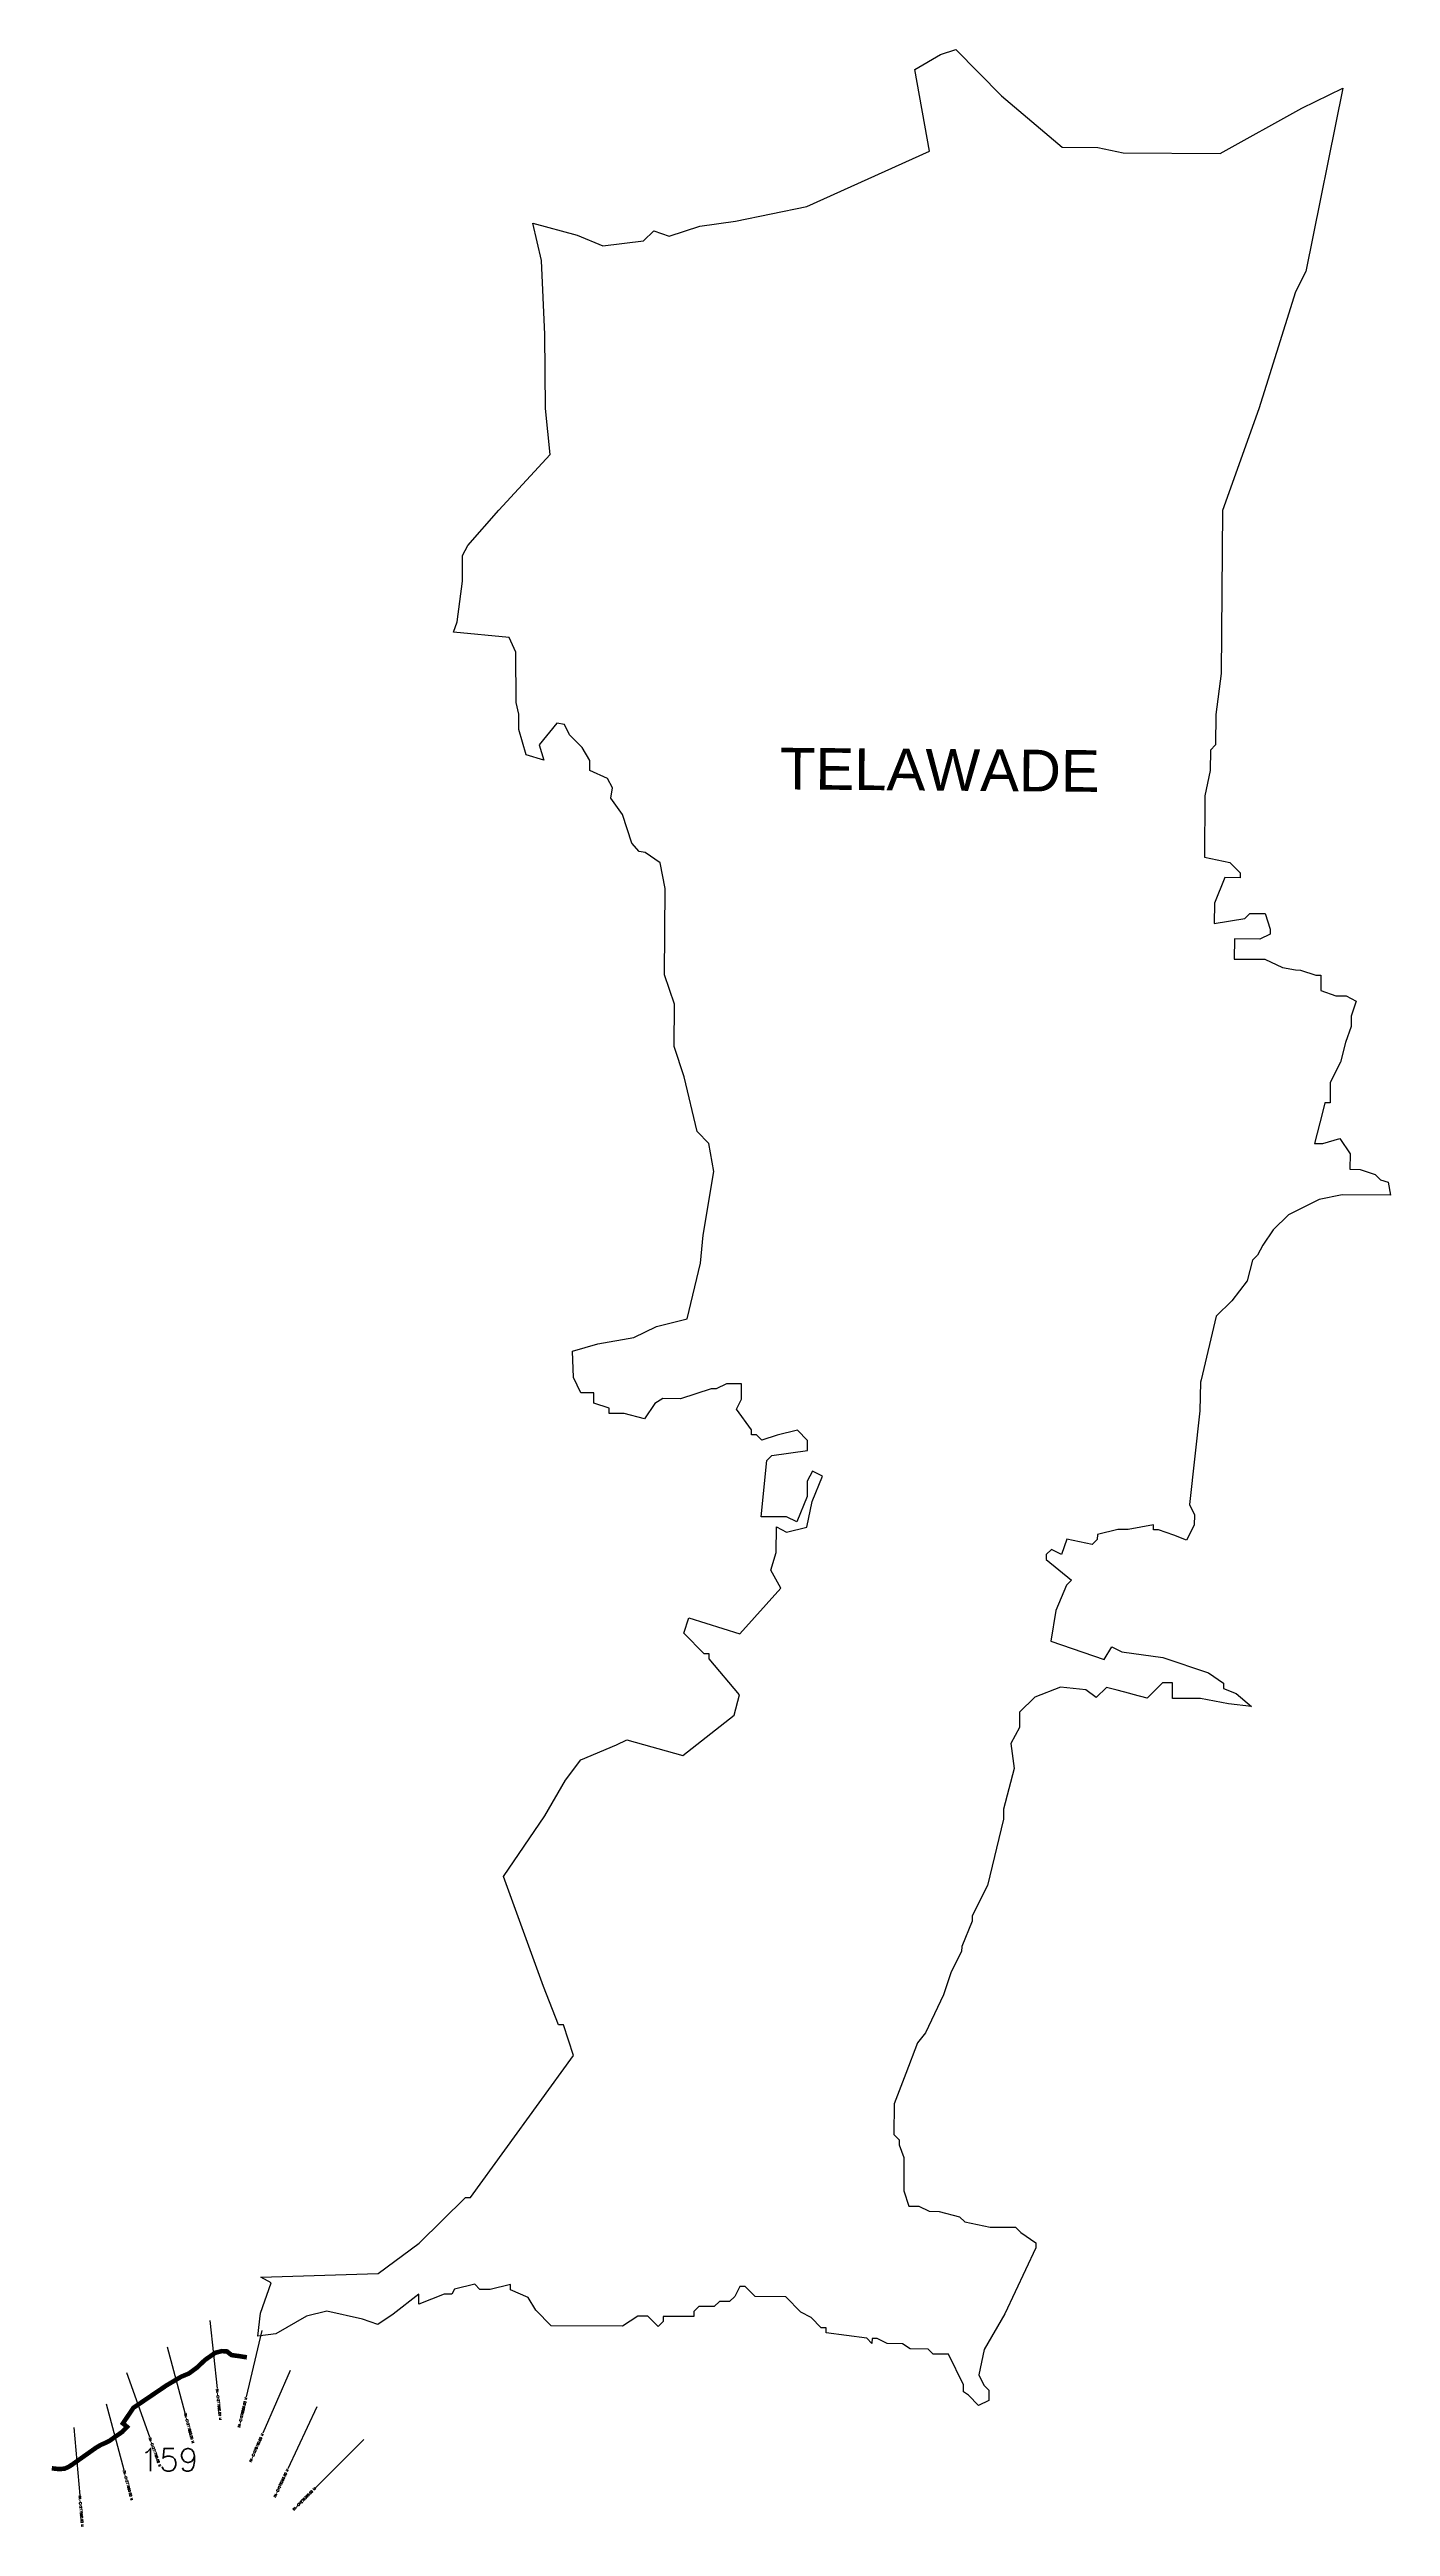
# Model space of a CAD drawing. Header units: metres. Extents: x 281485 to 287357, y 2025748 to 2031196.
# Drawn here: x 284411 to 287357, y 2025756 to 2031196 of the extents above; entities that cross this region are included whole.
import ezdxf
from ezdxf.enums import TextEntityAlignment as Align

# ---------------------------------------------------------------- set-up
doc = ezdxf.new("R2010")
doc.units = ezdxf.units.M
for name, color, linetype in [('ARTIFICIALLY PROTECTED', 4, 'Continuous'), ('CS', 134, 'Continuous'), ('CSMark', 6, 'Continuous'), ('VILLAGE NAME', 250, 'Continuous')]:
    doc.layers.add(name, color=color, linetype=linetype)
doc.styles.get("Standard").update_dxf_attribs({"font": 'simplex.shx'})

msp = doc.modelspace()

# ---------------------------------------------------------------- linework, layer by layer
at = {"color": 6, "flags": 128}
for points in [[(285472.7, 2030814.7), (285570.2, 2030788), (285626, 2030765.1), (285715.7, 2030775.7), (285738.3, 2030797.9), (285771.8, 2030786.4), (285839.1, 2030808.3), (285917.6, 2030818.9), (286074.6, 2030851.3), (286344.3, 2030972.4), (286312.1, 2031151.8), (286368.3, 2031184.9), (286402, 2031195.9), (286502, 2031094.3), (286635.5, 2030981.3), (286713.9, 2030980.7), (286769.8, 2030969.1), (286982.6, 2030967.5), (287162.5, 2031066.9), (287252.4, 2031111), (287170.9, 2030708.5), (287148.2, 2030663.9), (287083.9, 2030458.3), (287067.8, 2030406.9), (286987.7, 2030183.6), (286985, 2029825.3), (286973.1, 2029735.8), (286972.6, 2029668.6), (286961.3, 2029657.5), (286960.9, 2029612.7), (286949.3, 2029556.8), (286948.3, 2029422.4), (287004.2, 2029410.8), (287026.4, 2029388.2), (287026.3, 2029377), (286992.7, 2029377.3), (286969.9, 2029321.4), (286969.6, 2029276.7), (287036.8, 2029287.3), (287048.1, 2029298.5), (287081.7, 2029298.2), (287092.7, 2029264.5), (287092.6, 2029253.3), (287070.1, 2029242.3), (287014.1, 2029242.7), (287013.7, 2029197.9), (287080.9, 2029197.9), (287120, 2029180.3), (287148, 2029174.5), (287159.1, 2029174.4), (287192.6, 2029163), (287203.8, 2029162.9), (287203.6, 2029129.3), (287237.1, 2029117.8), (287259.5, 2029117.7), (287281.8, 2029106.3), (287270.4, 2029072.8), (287270.2, 2029050.4), (287258.3, 2029015.1), (287247.2, 2028972.2), (287224.4, 2028927.6), (287224.1, 2028882.8), (287213.7, 2028882.8), (287212.9, 2028882.8), (287207.4, 2028861.5), (287189.8, 2028793.5), (287208.5, 2028793.5), (287245.9, 2028804.2), (287268, 2028770.4), (287267.8, 2028736.9), (287290.1, 2028736.7), (287323.6, 2028725.2), (287334.8, 2028713.9), (287351.5, 2028708.2), (287356.9, 2028680.2), (287250.5, 2028681), (287200, 2028670.2), (287132.6, 2028637.1), (287098.8, 2028603.8), (287076.1, 2028570.4), (287064.7, 2028548.1), (287053.5, 2028537), (287041.9, 2028492.2), (287008, 2028447.7), (286974.1, 2028414.4), (286940.7, 2028274.3), (286939.4, 2028269.1), (286938.3, 2028206.5), (286915, 2028000.5), (286926, 2027978), (286925.8, 2027955.6), (286908.8, 2027922.2), (286880.8, 2027933.6), (286847.3, 2027945), (286836.2, 2027945.1), (286836.2, 2027956.3), (286780.2, 2027945.5), (286757.8, 2027945.7), (286712.9, 2027934.9), (286712.8, 2027923.7), (286701.5, 2027912.6), (286645.6, 2027924.2), (286634.2, 2027890.7), (286611.8, 2027902.1), (286600.6, 2027890.9), (286600.5, 2027879.7), (286656.1, 2027834.5), (286644.8, 2027823.4), (286622, 2027767.6), (286610.3, 2027700.5), (286727.6, 2027660.4), (286744.6, 2027688.3), (286766.9, 2027676.9), (286856.4, 2027665), (286956.9, 2027630.7), (286990.3, 2027608), (286990.2, 2027596.8), (287018.1, 2027585.4), (287051.5, 2027557.1), (287001.2, 2027563.1), (286939.7, 2027574.8), (286878.1, 2027574.8), (286878.3, 2027608.9), (286855.9, 2027609), (286822.1, 2027575.7), (286791.9, 2027583.5), (286783.9, 2027585.6), (286756.1, 2027592.7), (286732.7, 2027598.8), (286710.1, 2027576.6), (286687.9, 2027593.5), (286631.9, 2027599.6), (286575.8, 2027577.6), (286541.9, 2027544.3), (286541.7, 2027510.7), (286523, 2027475.7), (286529.8, 2027421.2), (286518.2, 2027376.5), (286506.7, 2027331.8), (286506.5, 2027309.4), (286471.8, 2027164), (286437.7, 2027097.1), (286437.6, 2027085.9), (286414.8, 2027030.1), (286414.7, 2027018.9), (286391.9, 2026974.3), (286374.8, 2026924), (286335, 2026840.4), (286318, 2026818.1), (286292.3, 2026751.1), (286266.5, 2026684.1), (286266, 2026616.9), (286277.2, 2026605.6), (286277.1, 2026594.5), (286288, 2026566.4), (286287.5, 2026493.6), (286298.4, 2026459.9), (286320.8, 2026459.7), (286343.1, 2026448.4), (286365.5, 2026448.2), (286410.2, 2026436.6), (286421.4, 2026425.4), (286477.2, 2026413.8), (286533.2, 2026413.3), (286544.4, 2026402), (286577.8, 2026379.4), (286577.7, 2026368.2), (286509.4, 2026223.1), (286464, 2026145.1), (286452.4, 2026089.2), (286463.4, 2026066.7), (286474.5, 2026055.4), (286474.3, 2026033), (286451.8, 2026022), (286429.6, 2026044.6), (286418.6, 2026052.3), (286418.6, 2026067), (286385.5, 2026134.5), (286351.9, 2026134.8), (286340.8, 2026146), (286301.6, 2026146.3), (286284.9, 2026157.7), (286251.3, 2026157.9), (286229, 2026169.3), (286217.8, 2026169.4), (286217.7, 2026159.4), (286217.7, 2026158.2), (286206.6, 2026169.5), (286117.1, 2026181.4), (286117.2, 2026192.5), (286106, 2026192.6), (286083.8, 2026215.2), (286061.5, 2026226.6), (286028.2, 2026260.4), (285961, 2026261), (285938.7, 2026283.5), (285927.5, 2026283.6), (285916.2, 2026261.3), (285904.9, 2026250.2), (285882.5, 2026250.3), (285871.2, 2026239.2), (285837.6, 2026239.5), (285826.3, 2026228.4), (285826.2, 2026217.2), (285759, 2026217.7), (285758.9, 2026206.4), (285747.7, 2026195.4), (285725.5, 2026218), (285703.1, 2026218.1), (285669.3, 2026196), (285512.6, 2026197.2), (285479.2, 2026231), (285462.6, 2026259.2)], [(285462.6, 2026259.2), (285423.6, 2026276.3), (285423.7, 2026287.5), (285378.8, 2026276.6), (285356.4, 2026276.8), (285345.3, 2026288.1), (285300.4, 2026277.2), (285294.8, 2026266.2), (285277.9, 2026266.2), (285221.7, 2026244.2), (285221.9, 2026266.6), (285165.6, 2026222.3), (285131.8, 2026200.1), (285098.3, 2026211.6), (285020.1, 2026229), (284975.2, 2026218.1), (284907.7, 2026179.5), (284868.5, 2026174.2), (284874.5, 2026224.5), (284897.4, 2026291.5), (284875.1, 2026303.6), (285132.7, 2026312.1), (285222.8, 2026378.6), (285324.4, 2026478.6), (285335.5, 2026478.5), (285561.9, 2026790.3), (285540, 2026857.7), (285528.8, 2026857.8), (285495.9, 2026942), (285408.1, 2027183.4), (285498.8, 2027317.1), (285544.2, 2027395.2), (285578.1, 2027439.7), (285656.7, 2027472.7), (285679.2, 2027483.7), (285802.1, 2027449.2), (285914.8, 2027537.9), (285926.3, 2027582.6), (285859.7, 2027661.5), (285859.8, 2027672.7), (285848.6, 2027672.8), (285804.2, 2027717.9), (285815.6, 2027751.4), (285927.4, 2027716.9), (286017.7, 2027817), (285995.6, 2027856.4), (286007.1, 2027895.5), (286007.6, 2027951.5), (286029.8, 2027940.1), (286074.7, 2027951), (286086.3, 2028006.9), (286109.2, 2028062.7), (286086.9, 2028074.1), (286075.5, 2028051.7), (286075.3, 2028018.1), (286052.4, 2027962.3), (286030.1, 2027973.7), (285974.1, 2027973.7), (285986.3, 2028097.2), (285997.5, 2028108.3), (286076, 2028118.9), (286076.2, 2028141.3), (286054, 2028163.9), (286009.1, 2028153.1), (285975.4, 2028142.1), (285964.3, 2028153.4), (285953.1, 2028153.5), (285953.2, 2028164.7), (285920, 2028209.7), (285931.3, 2028232), (285931.3, 2028265.6), (285898, 2028265.9), (285875.5, 2028254.9), (285864.3, 2028254.9), (285797, 2028233), (285757.8, 2028233.4), (285740.9, 2028222.3), (285718.2, 2028188.9), (285673.5, 2028200.4), (285639.9, 2028200.7), (285640, 2028211.9), (285606.5, 2028223.3), (285606.5, 2028245.7), (285578.2, 2028245.7), (285562.1, 2028279.7), (285559.4, 2028337.4), (285615.5, 2028353.8), (285694.6, 2028367.5), (285744.4, 2028391.9), (285811.7, 2028408.1), (285840.6, 2028530.9), (285846.7, 2028592.4), (285870.2, 2028732.1), (285859.5, 2028793.7), (285833.6, 2028820), (285804.7, 2028939.5), (285782.9, 2029006.8), (285783.6, 2029099.1), (285761.8, 2029163.6), (285763.3, 2029353.7), (285752.5, 2029409.7), (285719.1, 2029432.4), (285706.5, 2029434.7), (285690.1, 2029452.7), (285669.8, 2029516.3), (285644, 2029551.5), (285647.6, 2029574.8), (285636.5, 2029595.2), (285597.5, 2029612.3), (285597.7, 2029634.7), (285581.2, 2029662.8), (285553.4, 2029690.9), (285542.4, 2029713.4), (285525.3, 2029716.7), (285486.1, 2029669.1), (285497, 2029635.5), (285458, 2029647), (285441.7, 2029703), (285441.9, 2029736.6), (285435.7, 2029761.9), (285435.4, 2029872.6), (285420.7, 2029904.5), (285298, 2029916.7), (285306.1, 2029938.9), (285318, 2030028.4), (285318, 2030084.6), (285329.8, 2030106.7), (285397.6, 2030184.6), (285510.5, 2030306.9), (285500.1, 2030407.8), (285498.7, 2030570.2), (285491.4, 2030732.6), (285472.7, 2030814.7)]]:
    msp.add_lwpolyline(points, dxfattribs=at)
at = {"layer": 'ARTIFICIALLY PROTECTED', "const_width": 10, "flags": 128}
msp.add_lwpolyline([(284415.6, 2025884.1), (284429.6, 2025882.5), (284435, 2025882.5), (284444, 2025883.4), (284452.1, 2025886.9), (284460.5, 2025892.3), (284512.9, 2025929.3), (284523.8, 2025935.7), (284531.1, 2025938.8), (284543.1, 2025944.8), (284553.7, 2025952.5), (284563.9, 2025959.5), (284570.6, 2025964.2), (284576.8, 2025970.9), (284581, 2025974.9), (284577.4, 2025978.3), (284571.8, 2025982.6), (284584.5, 2026001.4), (284595, 2026016.9), (284667.5, 2026066), (284699.7, 2026085.1), (284716.8, 2026092.2), (284735.2, 2026105.7), (284752.3, 2026122.1), (284768.8, 2026133.5), (284774.1, 2026137.5), (284789, 2026141.4), (284790.5, 2026141.3), (284800.5, 2026140.7), (284805.6, 2026136.5), (284810.7, 2026132.6), (284826.5, 2026130.5), (284844.2, 2026127.7)], dxfattribs=at)
at = {"layer": 'CS'}
for p, q in [((284762.5, 2026208.4), (284778.6, 2026059.2)), ((284668.8, 2026150.8), (284708, 2026006)), ((284877, 2026186.8), (284842.7, 2026040.7)), ((284579.5, 2026094.2), (284630.2, 2025953)), ((284939.2, 2026098.7), (284879.3, 2025961.2)), ((284534.8, 2026025.4), (284573.8, 2025880.6)), ((284997.6, 2026019), (284934.3, 2025883)), ((284463.7, 2025974), (284476.9, 2025824.5)), ((285101, 2025947.6), (284995, 2025841.5))]:
    msp.add_line(p, q, dxfattribs=at)

# ---------------------------------------------------------------- texts
at = {"insert": (284608.8, 2025927.7), "char_height": 50, "attachment_point": 1}
msp.add_mtext_dynamic_manual_height_columns('159', width=84.374, gutter_width=1, heights=[74.2], dxfattribs=at)
at = {"layer": 'CSMark'}
for s, rotation, p in [('RA-CH277960.00 M', 276.1537, (284778.7, 2026058.2)), ('RA-CH277860.00 M', 285.1717, (284708.3, 2026005.1)), ('RA-CH277760.00 M', 289.7379, (284630.5, 2025952)), ('RA-CH277660.00 M', 285.0718, (284574.1, 2025879.6)), ('RA-CH277560.00 M', 275.0444, (284477, 2025823.6))]:
    msp.add_text(s, height=5, rotation=rotation, dxfattribs=at).set_placement(p, align=Align.MIDDLE_LEFT)
for s, rotation, p in [('RA-CH278060.00 M', 76.7932, (284842.5, 2026039.8)), ('RA-CH278160.00 M', 66.4525, (284878.9, 2025960.3)), ('RA-CH278260.00 M', 65.0403, (284933.9, 2025882.1)), ('RA-CH278360.00 M', 45.0216, (284994.3, 2025840.8))]:
    msp.add_text(s, height=5, rotation=rotation, dxfattribs=at).set_placement(p, align=Align.MIDDLE_RIGHT)
at = {"layer": 'VILLAGE NAME', "insert": (286015.9, 2029662.6), "char_height": 91.425, "attachment_point": 1, "rotation": 359.5442}
msp.add_mtext_dynamic_manual_height_columns('{\\fArial|b0|i0|c0|p34;TELAWADE}', width=1311.451, gutter_width=457.1, heights=[0], dxfattribs=at)

doc.saveas('drawing.dxf')
